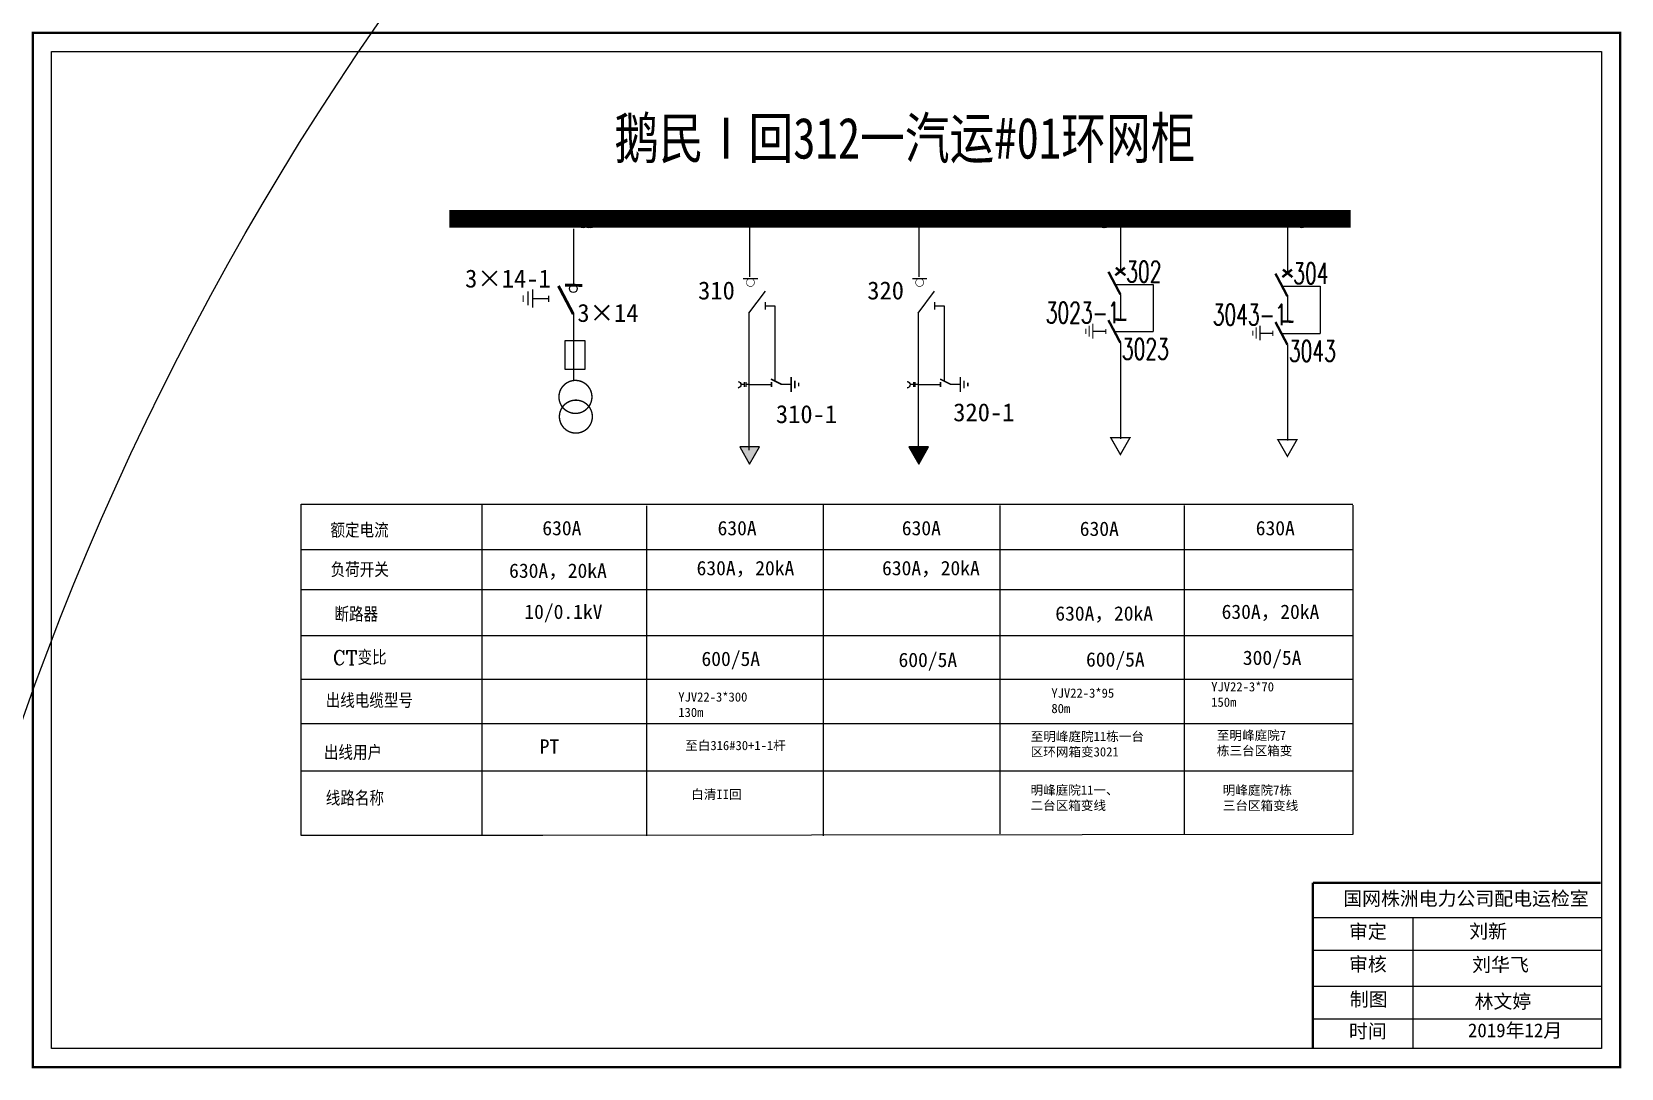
# Model space of a CAD drawing. Extents: x -38 to 1230, y -769 to 499.
# Drawn here: x -0.3 to 344.1, y -0.3 to 224.2 of the extents above; entities that cross this region are included whole.
import ezdxf

# ---------------------------------------------------------------- set-up
doc = ezdxf.new("R2010")
doc.units = 0
doc.header["$LTSCALE"] = 0.774411
doc.layers.get('0').update_dxf_attribs({"linetype": 'CONTINUOUS'})
doc.layers.add('1', color=7, linetype='CONTINUOUS')
doc.layers.add('2', color=7, linetype='CONTINUOUS')
doc.styles.add('ANNOTEXT', font='')
doc.styles.add('HZ', font='complex', dxfattribs={"width": 0.75, "bigfont": 'hztxt'})
doc.styles.add('ST', font='', dxfattribs={"width": 0.8})
doc.styles.get("Standard").update_dxf_attribs({"font": '', "height": 2.5})
doc.styles.add('字体', font='', dxfattribs={"height": 2.5})
doc.styles.add('宋体', font='txt.shx', dxfattribs={"width": 0.85, "height": 2.8, "bigfont": 'gbcbig.shx'})
doc.styles.get('ANNOTEXT').set_extended_font_data('SimSun')
doc.styles.get('ST').set_extended_font_data('SimSun')
doc.styles.get('Standard').set_extended_font_data('SimSun')
doc.styles.get('字体').set_extended_font_data('SimSun')

msp = doc.modelspace()

# ---------------------------------------------------------------- texts
at = {"color": 0}
for s, height, p in [('3×14-1', 3.901, (93.56, 168.78)), ('310', 3.901, (144.07, 166.2)), ('320', 3.901, (180.73, 166.2)), ('3×14', 3.901, (117.9, 161.34)), ('310-1', 3.901, (160.93, 139.42)), ('320-1', 3.901, (199.36, 139.81)), ('630A', 3.112, (110.31, 115.12)), ('630A', 3.112, (148.29, 115.12)), ('630A', 3.112, (188.22, 115.12)), ('630A', 3.112, (226.79, 114.98)), ('630A', 3.112, (264.93, 115.12)), ('630A，20kA', 3.112, (103.11, 105.9)), ('630A，20kA', 3.112, (143.74, 106.46)), ('630A，20kA', 3.112, (183.94, 106.46)), ('10/0.1kV', 3.112, (106.41, 97)), ('630A，20kA', 3.112, (257.53, 97)), ('630A，20kA', 3.112, (221.49, 96.63)), ('600/5A', 3.112, (144.8, 86.81)), ('600/5A', 3.112, (187.51, 86.58)), ('600/5A', 3.112, (228.15, 86.67)), ('300/5A', 3.112, (262.13, 87.04)), ('PT', 3.112, (109.74, 67.81))]:
    msp.add_text(s, height=height, dxfattribs=at).set_placement(p)
at = {"style": '宋体', "width": 0.65}
for s, p in [('302', (236.86, 169.96)), ('304', (273.06, 169.55)), ('3023-1', (219.41, 161.05)), ('3043-1', (255.61, 160.65)), ('3023', (235.92, 153.17)), ('3043', (272.12, 152.76))]:
    msp.add_text(s, height=4.561, dxfattribs=at).set_placement(p)
at = {"color": 0, "style": 'HZ'}
for s, p in [('额定电流', (64.4, 114.58)), ('负荷开关', (64.43, 106.05)), ('断路器', (65.26, 96.39)), ('CT变比', (64.86, 87.05)), ('出线电缆型号', (63.36, 77.71)), ('出线用户', (62.96, 66.45)), ('线路名称', (63.38, 56.56))]:
    msp.add_text(s, height=3.152, dxfattribs=at).set_placement(p)
at = {"color": 0, "char_height": 2, "attachment_point": 1, "style": 'ANNOTEXT'}
for s, insert, width in [('YJV22-3*70\\P150m', (255.28, 83.31), 25.6604), ('YJV22-3*300\\P130m', (139.78, 81.1), 25.6604), ('YJV22-3*95\\P80m', (220.64, 81.94), 25.6604), ('至明峰庭院11栋一台区环网箱变3021', (216.15, 72.55), 25.6604), ('至明峰庭院7栋三台区箱变', (256.5, 72.79), 17.2375), ('至白316#30+1-1杆', (141.28, 70.59), 25.6604), ('白清II回', (142.58, 60.01), 25.6604), ('明峰庭院11一、二台区箱变线', (216.11, 60.94), 19.9879), ('明峰庭院7栋三台区箱变线', (257.78, 60.92), 17.2375)]:
    msp.add_mtext(s, dxfattribs=dict(at, insert=insert, width=width))
at = {"linetype": 'Continuous', "char_height": 3, "attachment_point": 1, "style": '字体'}
for s, insert, width in [('国网株洲电力公司配电运检室', (283.89, 37.95), 82.0179), ('审定', (285.13, 30.8), 23.4615), ('{\\fSimSun|b0|i0|c134|p2;刘新}', (311.2, 30.85), 23.4615), ('审核', (285.13, 23.73), 23.4615), ('{\\fSimSun|b0|i0|c134|p2;刘华飞}', (311.84, 23.62), 33.0539), ('制图', (285.3, 16.11), 23.4615), ('林文婷', (312.36, 15.65), 23.4615), ('时间', (285.13, 9.23), 23.4615), ('2019年12月', (310.92, 9.4), 26.0504)]:
    msp.add_mtext(s, dxfattribs=dict(at, insert=insert, width=width))
at = {"layer": '1', "style": 'ST', "width": 0.8}
msp.add_text('鹅民Ⅰ回312一汽运#01环网柜', height=8.8829, dxfattribs=at).set_placement((125.91, 196.7))

# ---------------------------------------------------------------- blocks, each defined once
blk = doc.blocks.new('JD')
for points in [[(-2, 0.2), (-2, -0.2), (2, 0.2), (2, -0.2)], [(1, -1.2), (1, -0.8), (-1, -1.2), (-1, -0.8)], [(-0.5, -1.8), (-0.5, -2.2), (0.5, -1.8), (0.5, -2.2)]]:
    blk.add_trace(points)

# ---------------------------------------------------------------- hatches: boundary and pattern name
for points in [[(155.23, 130.53), (157.38, 134.25), (153.08, 134.25)], [(191.9, 130.53), (194.04, 134.25), (189.75, 134.25)]]:
    msp.add_hatch(color=7).paths.add_polyline_path(points)

# ---------------------------------------------------------------- linework, layer by layer
for p, q in [((117.03, 181.48), (117.03, 169.01)), ((235.59, 182.09), (235.59, 172.1)), ((271.79, 181.68), (271.79, 171.7)), ((153.87, 170.73), (156.98, 170.73)), ((190.54, 170.73), (193.65, 170.73)), ((234.46, 169.45), (242.67, 169.45)), ((242.67, 169.45), (242.67, 159.26)), ((270.66, 169.05), (278.87, 169.05)), ((278.87, 169.05), (278.87, 158.86)), ((111.68, 166.34), (108.22, 166.34)), ((158.6, 165.62), (158.6, 164.01)), ((195.27, 165.62), (195.27, 164.01)), ((235.59, 167.29), (235.59, 161.81)), ((271.79, 166.89), (271.79, 161.4)), ((158.64, 164.81), (160.7, 164.81)), ((160.7, 164.81), (160.7, 148.53)), ((195.3, 164.81), (197.37, 164.81)), ((197.37, 164.81), (197.37, 148.53)), ((232.45, 159.26), (229.67, 159.26)), ((234.3, 159.26), (242.67, 159.26)), ((268.65, 158.86), (265.87, 158.86)), ((270.5, 158.86), (278.87, 158.86)), ((235.59, 156.81), (235.59, 136.03)), ((271.79, 156.4), (271.79, 135.63)), ((155.23, 147.8), (159.95, 147.8)), ((162.04, 147.84), (164.21, 147.84)), ((191.9, 147.8), (196.62, 147.8)), ((198.7, 147.84), (200.87, 147.84))]:
    msp.add_line(p, q)
at = {"color": 7}
for p, q in [((155.3, 171.08), (155.3, 181.69)), ((191.96, 171.08), (191.96, 181.69))]:
    msp.add_line(p, q, dxfattribs=at)
at = {"color": 0}
for p, q in [((117.03, 163.01), (117.03, 148.61)), ((155.09, 163.21), (155.09, 133.59)), ((191.75, 163.21), (191.75, 133.59)), ((97.23, 121.89), (97.23, 50.13)), ((132.92, 121.49), (132.92, 50.02)), ((58.05, 112.02), (86.57, 112.02)), ((86.44, 112.02), (110.5, 112.02)), ((105.76, 112.02), (286, 112.02)), ((58.05, 103.36), (86.46, 103.36)), ((86.32, 103.36), (110.39, 103.36)), ((109.98, 103.36), (286, 103.36)), ((58.05, 83.97), (86.25, 83.97)), ((86.11, 83.97), (110.18, 83.97)), ((109.77, 83.97), (286, 83.97))]:
    msp.add_line(p, q, dxfattribs=at)
at = {"linetype": 'Continuous'}
for p, q in [((277.34, 32.36), (339.71, 32.36)), ((298.99, 32.35), (298.99, 4.02)), ((277.34, 25.25), (339.71, 25.25)), ((277.34, 17.5), (339.71, 17.5)), ((277.34, 10.4), (339.71, 10.4))]:
    msp.add_line(p, q, dxfattribs=at)
at = {"linetype": 'Continuous', "const_width": 0.5}
msp.add_lwpolyline([(-0.09, 223.92), (343.89, 223.92), (343.89, -0.05), (-0.09, -0.05)], close=True, dxfattribs=at)
at = {"linetype": 'Continuous'}
msp.add_lwpolyline([(3.96, 219.87), (339.84, 219.87), (339.84, 4), (3.96, 4)], close=True, dxfattribs=at)
for points, const_width in [([(90.18, 183.65), (285.48, 183.65)], 3.8), ([(235.59, 167.29), (233, 172.2)], 0.518), ([(236.57, 173.07), (234.49, 171.44)], 0.518), ([(234.62, 173.07), (236.69, 171.44)], 0.518), ([(272.77, 172.67), (270.69, 171.04)], 0.518), ([(270.82, 172.67), (272.89, 171.04)], 0.518), ([(117.03, 163.01), (113.8, 169.14)], 0.646), ([(119.01, 169.25), (115.19, 169.27)], 0.646), ([(153.87, 170.73), (156.98, 170.73)], 0.264), ([(190.54, 170.73), (193.65, 170.73)], 0.264), ([(271.79, 166.89), (269.2, 171.8)], 0.518), ([(106.16, 167.08), (106.16, 165.68)], 0.282), ([(107.18, 167.93), (107.18, 164.9)], 0.282), ([(108.19, 168.4), (108.19, 164.43)], 0.282), ([(111.68, 167.04), (111.68, 165.64)], 0.282), ([(235.59, 156.81), (233, 161.71)], 0.518), ([(236.91, 161.76), (234.27, 161.85)], 0.518), ([(228.09, 159.86), (228.09, 158.73)], 0.226), ([(228.84, 160.54), (228.84, 158.11)], 0.226), ([(229.65, 160.92), (229.65, 157.74)], 0.226), ([(232.45, 159.82), (232.45, 158.7)], 0.226), ([(264.29, 159.45), (264.29, 158.33)], 0.226), ([(265.04, 160.14), (265.04, 157.71)], 0.226), ([(265.85, 160.51), (265.85, 157.33)], 0.226), ([(268.65, 159.42), (268.65, 158.3)], 0.226), ([(271.79, 156.4), (269.2, 161.31)], 0.518), ([(273.11, 161.36), (270.47, 161.45)], 0.518), ([(159.86, 148.95), (162.17, 147.8)], 0.346), ([(159.95, 148.33), (159.95, 147.27)], 0.346), ([(196.53, 148.95), (198.84, 147.8)], 0.346), ([(196.62, 148.33), (196.62, 147.27)], 0.346)]:
    msp.add_lwpolyline(points, dxfattribs=dict(const_width=const_width))
for points, const_width in [([(154.55, 169.87, 1), (156.27, 169.87, 1)], 0.132), ([(191.22, 169.87, 1), (192.94, 169.87, 1)], 0.132), ([(121.06, 145.09, -1), (113.91, 145.09, -1)], 0.302), ([(121.15, 140.82, -1), (114.01, 140.82, -1)], 0.302)]:
    msp.add_lwpolyline(points, format="xyb", close=True, dxfattribs=dict(const_width=const_width))
at = {"color": 0, "linetype": 'Continuous'}
msp.add_lwpolyline([(115.23, 157.33), (119.49, 157.33), (119.49, 151.06), (115.23, 151.06)], close=True, dxfattribs=at)
for points in [[(152.72, 148.41, -0.877934), (152.75, 147.01)], [(189.39, 148.41, -0.877934), (189.41, 147.01)]]:
    msp.add_lwpolyline(points, format="xyb")
for points in [[(154.07, 148.3), (154.07, 147.25)], [(154.39, 148.3), (154.39, 147.25)], [(190.74, 148.3), (190.74, 147.25)], [(191.06, 148.3), (191.06, 147.25)], [(154.07, 147.81), (153.34, 147.81)], [(155.23, 147.81), (154.39, 147.81)], [(190.74, 147.81), (190.01, 147.81)], [(191.89, 147.81), (191.06, 147.81)]]:
    msp.add_lwpolyline(points)
at = {"color": 0, "const_width": 0.291}
for points in [[(233.51, 136.25), (235.59, 132.61), (237.67, 136.25)], [(269.71, 135.85), (271.79, 132.21), (273.87, 135.85)]]:
    msp.add_lwpolyline(points, close=True, dxfattribs=at)
at = {"color": 7}
for points in [[(155.23, 130.53), (157.38, 134.25), (153.08, 134.25)], [(191.9, 130.53), (194.04, 134.25), (189.75, 134.25)]]:
    msp.add_lwpolyline(points, close=True, dxfattribs=at)
at = {"linetype": 'Continuous', "const_width": 0.5}
for points in [[(277.31, 39.86), (277.31, 4.13)], [(277.34, 39.86), (339.71, 39.86)]]:
    msp.add_lwpolyline(points, dxfattribs=at)
at = {"color": 1, "linetype": 'Continuous'}
msp.add_circle((595.81, -135.03), 633.87, dxfattribs=at)
for centre, radius in [((119.13, 183.6), 1.89), ((120.31, 183.6), 1.89), ((120.77, 183.6), 1.89), ((232.01, 183.6), 1.89), ((232.19, 183.6), 1.89), ((274.91, 183.6), 1.89), ((117.03, 168.54), 0.843)]:
    msp.add_circle(centre, radius)
at = {"layer": '1'}
for points in [[(152.72, 148.42, -0.877934), (152.74, 147.02)], [(189.38, 148.42, -0.877934), (189.41, 147.02)]]:
    msp.add_lwpolyline(points, format="xyb", dxfattribs=at)
at = {"layer": '2'}
for p, q in [((155.09, 163.21), (158.66, 167.98)), ((191.75, 163.21), (195.33, 167.98)), ((58.05, 121.89), (86.46, 121.89)), ((58.05, 50.13), (58.05, 121.89)), ((86.32, 121.89), (110.39, 121.89)), ((109.98, 121.89), (286, 121.89)), ((171.18, 121.82), (171.18, 50.02)), ((209.44, 121.59), (209.44, 50.49)), ((249.45, 121.59), (249.45, 50.25)), ((286, 121.63), (286, 50.29)), ((58.05, 93.38), (105.42, 93.38)), ((85.72, 93.38), (109.79, 93.38)), ((109.38, 93.38), (286, 93.38)), ((58.05, 74.39), (286, 74.39)), ((86.46, 64.01), (58.05, 64.01)), ((110.39, 64.01), (86.32, 64.01)), ((286, 64.01), (109.98, 64.01)), ((86.46, 50.13), (58.05, 50.13)), ((110.39, 50.13), (86.32, 50.13)), ((286, 50.29), (109.98, 50.13))]:
    msp.add_line(p, q, dxfattribs=at)

# ---------------------------------------------------------------- block references
at = {"xscale": 0.8066733019781971, "yscale": 0.8066733019781971, "zscale": 0.806673302120649, "rotation": 90}
for p in [(164.24, 147.78), (200.91, 147.78)]:
    msp.add_blockref('JD', p, dxfattribs=at)

msp.set_redraw_order([(e.dxf.handle, doc.entitydb.next_handle()) for e in msp.query("TEXT MTEXT ATTDEF DIMENSION ARC_DIMENSION")])  # texts and dimensions are drawn at this point

doc.saveas('drawing.dxf')
